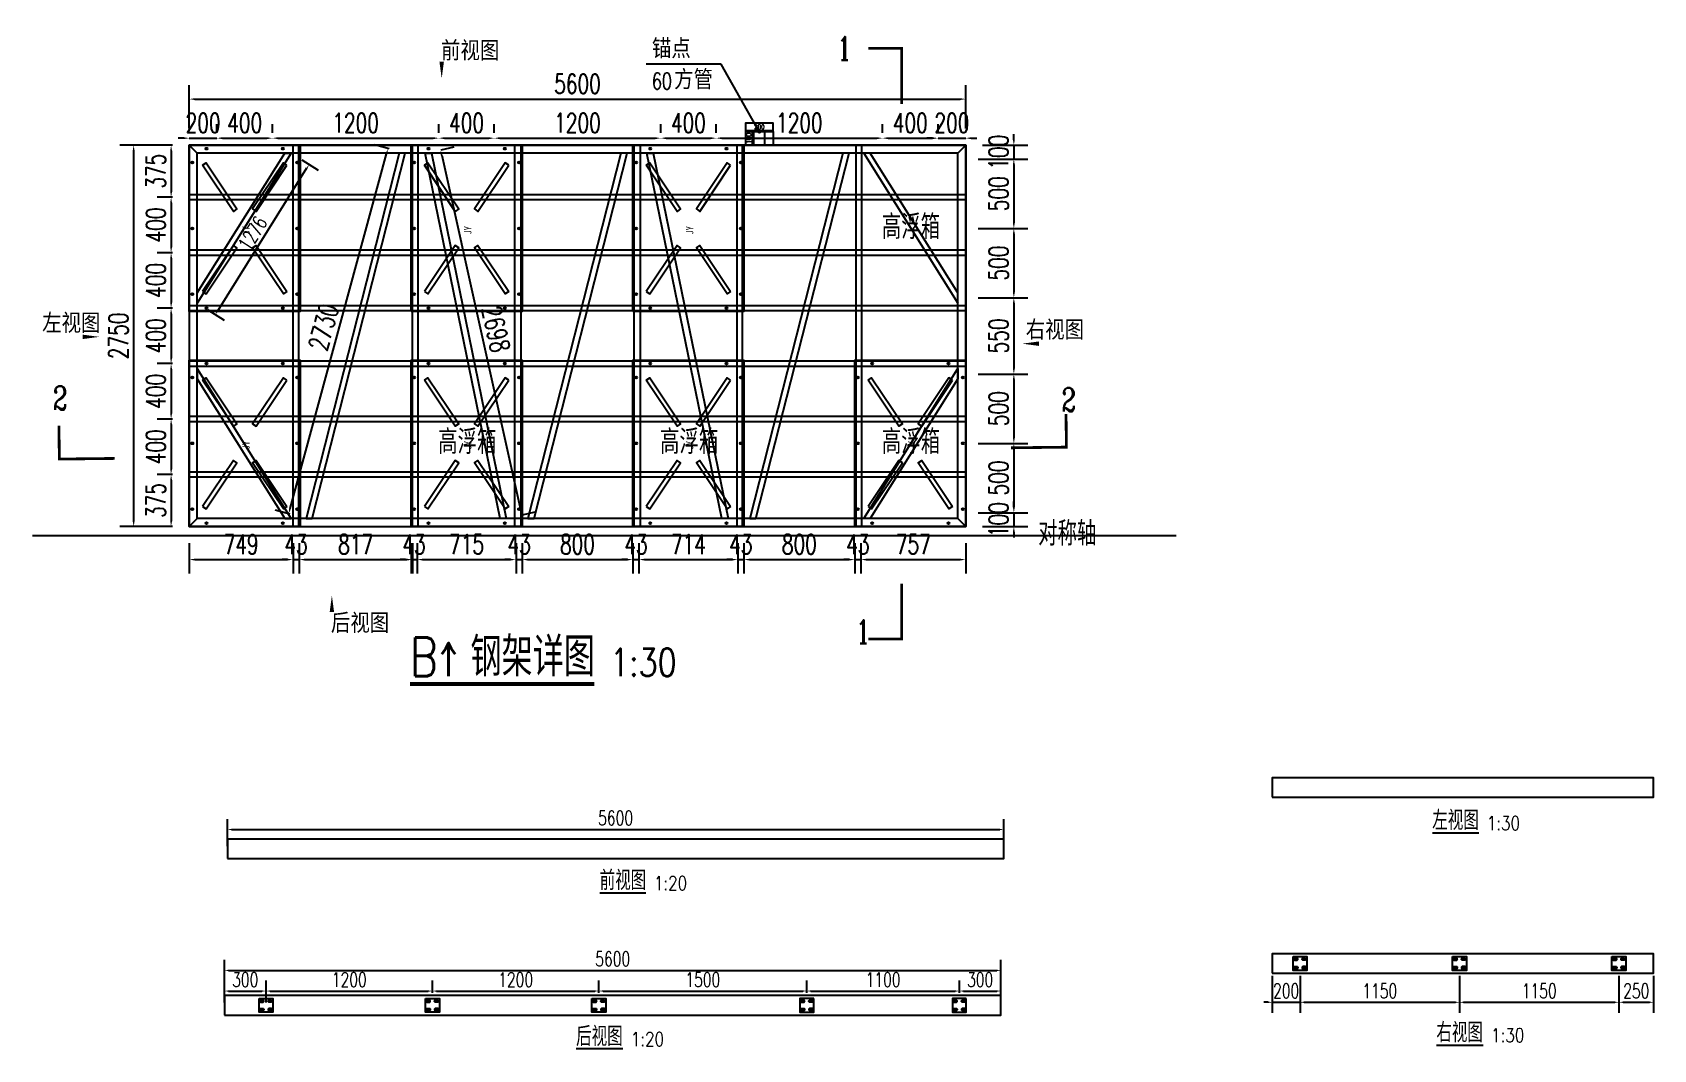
# Model space of a CAD drawing. Header units: millimetres. Extents: x -1471591 to 944464, y -468930 to 547002.
# Drawn here: x -951955 to -940263, y 16431 to 23767 of the extents above; entities that cross this region are included whole.
import ezdxf

# ---------------------------------------------------------------- set-up
doc = ezdxf.new("R2010")
doc.units = ezdxf.units.MM
doc.header["$LTSCALE"] = 10
doc.header["$PDMODE"] = 35
doc.linetypes.add('-6_350_HOLE$0$DASH', pattern=[0.35, 0.25, -0.1])
for name, color, linetype in [('DIM_LEAD', 3, 'Continuous'), ('DIM_SYMB', 3, 'Continuous'), ('PUB_TEXT', 7, 'Continuous'), ('W-FLOAT_BOWL浮筒', 253, 'Continuous'), ('W-STEEL_FRAME钢架', 3, 'Continuous'), ('W-STEEL_KEEL钢龙骨', 5, 'Continuous')]:
    doc.layers.add(name, color=color, linetype=linetype)
doc.styles.add('_TCH_DIM', font='SIMPLEX.shx', dxfattribs={"bigfont": 'hztxt.shx'})
doc.styles.add('_TCH_LABEL', font='COMPLEX', dxfattribs={"bigfont": 'GBCBIG'})
doc.styles.get("Standard").update_dxf_attribs({"font": 'simplex.shx', "width": 0.8, "bigfont": 'hztxt.shx'})
doc.styles.add('STANDARD_T3', font='simplex.shx', dxfattribs={"width": 0.7, "bigfont": 'hztxt.shx'})
doc.styles.add('黑体', font='simhei.ttf', dxfattribs={"width": 0.8})
doc.dimstyles.new('W&&10', dxfattribs={"dimtxt": 35, "dimasz": 10, "dimexe": 25, "dimexo": 30, "dimgap": 10, "dimtad": 1, "dimdec": 0, "dimzin": 0, "dimdsep": 46, "dimtxsty": 'STANDARD_T3', "dimcen": 0.09, "dimclrd": 1, "dimclre": 1, "dimclrt": 7, "dimazin": 2, "dimtfac": 1, "dimtdec": 0, "dimtix": 1, "dimtmove": 1, "dimatfit": 3, "dimfxl": 0, "dimtolj": 1, "dimtzin": 0, "dimarcsym": 0})
doc.dimstyles.new('W&&30', dxfattribs={"dimtxt": 105, "dimasz": 30, "dimexe": 75, "dimexo": 90, "dimgap": 30, "dimtad": 1, "dimdec": 0, "dimzin": 0, "dimdsep": 46, "dimtxsty": 'STANDARD_T3', "dimcen": 0.09, "dimclrd": 1, "dimclre": 1, "dimclrt": 7, "dimazin": 2, "dimtfac": 1, "dimtdec": 0, "dimtix": 1, "dimtmove": 2, "dimatfit": 3, "dimfxl": 0, "dimtolj": 1, "dimtzin": 0, "dimarcsym": 0})
doc.dimstyles.new('W&&40', dxfattribs={"dimtxt": 140, "dimasz": 40, "dimexe": 100, "dimexo": 120, "dimgap": 40, "dimtad": 1, "dimdec": 0, "dimzin": 0, "dimdsep": 46, "dimtxsty": 'STANDARD_T3', "dimcen": 0.09, "dimclrd": 1, "dimclre": 1, "dimclrt": 7, "dimazin": 2, "dimtfac": 1, "dimtdec": 0, "dimtix": 1, "dimtmove": 2, "dimatfit": 3, "dimfxl": 0, "dimtolj": 1, "dimtzin": 0, "dimarcsym": 0})

msp = doc.modelspace()

# ---------------------------------------------------------------- texts
at = {"layer": 'PUB_TEXT', "color": 7, "style": '_TCH_DIM'}
for s, p in [('锚点', (-947487, 23579.9)), ('前视图', (-949007.9, 23564.1)), ('方管', (-947327, 23355.9)), ('左视图', (-951884.7, 21599.5)), ('右视图', (-944791.1, 21550.3)), ('后视图', (-949801.9, 19436.3))]:
    msp.add_text(s, height=140, dxfattribs=at).set_placement(p)
at = {"layer": 'PUB_TEXT', "color": 7, "width": 0.705882}
for s, height, style, p in [('1', 170, '_TCH_LABEL', (-946151.1, 23566.6)), ('60', 119, '_TCH_DIM', (-947487, 23355.9)), ('2', 170, '_TCH_LABEL', (-951806, 21044.5)), ('2', 170, '_TCH_LABEL', (-944532.7, 21032.8)), ('1', 170, '_TCH_LABEL', (-946016.1, 19359.5))]:
    msp.add_text(s, height=height, dxfattribs=dict(at, style=style)).set_placement(p)
at = {"layer": 'PUB_TEXT', "width": 0.8}
msp.add_text('对称轴', height=175, dxfattribs=at).set_placement((-944701.4, 20065.3))
at = {"layer": 'PUB_TEXT', "color": 7, "width": 0.8}
for s, height, p in [('钢架详图', 280, (-948795.3, 19123.1)), ('B^ ', 280, (-949232.6, 19123.1)), ('1:30', 200, (-947789.5, 19123.1)), ('左视图', 140, (-941859.7, 18014.4)), ('1:30', 100, (-941466.2, 18014.4)), ('前视图', 140, (-947864, 17581.3)), ('1:20', 100, (-947473.1, 17581.3)), ('后视图', 140, (-948034, 16455.8)), ('右视图', 140, (-941830, 16484.1)), ('1:20', 100, (-947639.5, 16455.8)), ('1:30', 100, (-941435.6, 16484.1))]:
    msp.add_text(s, height=height, dxfattribs=at).set_placement(p)

# ---------------------------------------------------------------- blocks, each defined once
blk = doc.blocks.new('*D854')
at = {"color": 1, "lineweight": -2, "transparency": 16777216}
for p, q in [((-950549, 17898), (-950549, 18093)), ((-950519, 18018), (-944979, 18018)), ((-944949, 17898), (-944949, 18093))]:
    blk.add_line(p, q, dxfattribs=at)
at = {"color": 1, "transparency": 16777216}
for points in [[(-950519, 18023), (-950519, 18013), (-950549, 18018)], [(-944979, 18023), (-944979, 18013), (-944949, 18018)]]:
    blk.add_solid(points, dxfattribs=at)
at = {"layer": 'Defpoints', "color": 0, "transparency": 16777216}
for p in [(-944949, 18018), (-950549, 17808), (-944949, 17808)]:
    blk.add_point(p, dxfattribs=at)
at = {"color": 7, "transparency": 16777216, "insert": (-947749, 18101), "char_height": 105, "attachment_point": 5, "style": 'STANDARD_T3'}
blk.add_mtext('\\A1;5600', dxfattribs=at)
blk = doc.blocks.new('$matou$00000140')
blk.add_lwpolyline([(-50, 50), (50, 50), (50, -50), (-50, -50)], close=True)
for points in [[(-22.5, 37.5), (-37.5, 37.5, 0.4142136), (-45, 30), (-45, 30, 0.4142136), (-37.5, 22.5), (-22.5, 22.5, 0.4142136), (-15, 30), (-15, 30, 0.4142136)], [(22.5, 37.5), (37.5, 37.5, -0.4142136), (45, 30), (45, 30, -0.4142136), (37.5, 22.5), (22.5, 22.5, -0.4142136), (15, 30), (15, 30, -0.4142136)], [(-22.5, -37.5), (-37.5, -37.5, -0.4142136), (-45, -30), (-45, -30, -0.4142136), (-37.5, -22.5), (-22.5, -22.5, -0.4142136), (-15, -30), (-15, -30, -0.4142136)], [(22.5, -37.5), (37.5, -37.5, 0.4142136), (45, -30), (45, -30, 0.4142136), (37.5, -22.5), (22.5, -22.5, 0.4142136), (15, -30), (15, -30, 0.4142136)]]:
    blk.add_lwpolyline(points, format="xyb", close=True)
blk = doc.blocks.new('*U318')
at = {"layer": 'W-STEEL_FRAME钢架', "color": 2}
for centre in [(-25, 33), (25, 33), (-25, -33), (25, -33)]:
    blk.add_circle(centre, 7, dxfattribs=at)
blk.add_blockref('$matou$00000140', (0, 0))
blk = doc.blocks.new('*U319')
at = {"color": 0, "linetype": 'ByBlock', "lineweight": -2}
for p in [(-2300, 0), (-1150, 0), (0, 0)]:
    blk.add_blockref('*U318', p, dxfattribs=at)
blk = doc.blocks.new('*D324')
at = {"color": 1, "lineweight": -2, "transparency": 16777216}
for p, q in [((-943013, 16962), (-943013, 16697)), ((-942813, 16962), (-942813, 16697)), ((-943043, 16772), (-943073, 16772)), ((-943013, 16772), (-942813, 16772)), ((-942783, 16772), (-942753, 16772))]:
    blk.add_line(p, q, dxfattribs=at)
at = {"color": 1, "transparency": 16777216}
for points in [[(-943043, 16777), (-943043, 16767), (-943013, 16772)], [(-942783, 16777), (-942783, 16767), (-942813, 16772)]]:
    blk.add_solid(points, dxfattribs=at)
at = {"layer": 'Defpoints', "color": 0, "transparency": 16777216}
for p in [(-943013, 17052), (-942813, 17052), (-942813, 16772)]:
    blk.add_point(p, dxfattribs=at)
at = {"color": 7, "transparency": 16777216, "insert": (-942913, 16854), "char_height": 105, "attachment_point": 5, "style": 'STANDARD_T3'}
blk.add_mtext('\\A1;200', dxfattribs=at)
blk = doc.blocks.new('*D325')
at = {"color": 1, "lineweight": -2, "transparency": 16777216}
for p, q in [((-942813, 16962), (-942813, 16697)), ((-941663, 16962), (-941663, 16697)), ((-942783, 16772), (-941693, 16772))]:
    blk.add_line(p, q, dxfattribs=at)
at = {"color": 1, "transparency": 16777216}
for points in [[(-942783, 16777), (-942783, 16767), (-942813, 16772)], [(-941693, 16777), (-941693, 16767), (-941663, 16772)]]:
    blk.add_solid(points, dxfattribs=at)
at = {"layer": 'Defpoints', "color": 0, "transparency": 16777216}
for p in [(-942813, 17052), (-941663, 17052), (-941663, 16772)]:
    blk.add_point(p, dxfattribs=at)
at = {"color": 7, "transparency": 16777216, "insert": (-942238, 16854), "char_height": 105, "attachment_point": 5, "style": 'STANDARD_T3'}
blk.add_mtext('\\A1;1150', dxfattribs=at)
blk = doc.blocks.new('*D326')
at = {"color": 1, "lineweight": -2, "transparency": 16777216}
for p, q in [((-941663, 16962), (-941663, 16697)), ((-940513, 16962), (-940513, 16697)), ((-941633, 16772), (-940543, 16772))]:
    blk.add_line(p, q, dxfattribs=at)
at = {"color": 1, "transparency": 16777216}
for points in [[(-941633, 16777), (-941633, 16767), (-941663, 16772)], [(-940543, 16777), (-940543, 16767), (-940513, 16772)]]:
    blk.add_solid(points, dxfattribs=at)
at = {"layer": 'Defpoints', "color": 0, "transparency": 16777216}
for p in [(-941663, 17052), (-940513, 17052), (-940513, 16772)]:
    blk.add_point(p, dxfattribs=at)
at = {"color": 7, "transparency": 16777216, "insert": (-941088, 16854), "char_height": 105, "attachment_point": 5, "style": 'STANDARD_T3'}
blk.add_mtext('\\A1;1150', dxfattribs=at)
blk = doc.blocks.new('*D327')
at = {"color": 1, "lineweight": -2, "transparency": 16777216}
for p, q in [((-940513, 16962), (-940513, 16697)), ((-940263, 16962), (-940263, 16697)), ((-940483, 16772), (-940293, 16772))]:
    blk.add_line(p, q, dxfattribs=at)
at = {"color": 1, "transparency": 16777216}
for points in [[(-940483, 16777), (-940483, 16767), (-940513, 16772)], [(-940293, 16777), (-940293, 16767), (-940263, 16772)]]:
    blk.add_solid(points, dxfattribs=at)
at = {"layer": 'Defpoints', "color": 0, "transparency": 16777216}
for p in [(-940513, 17052), (-940263, 17052), (-940263, 16772)]:
    blk.add_point(p, dxfattribs=at)
at = {"color": 7, "transparency": 16777216, "insert": (-940388, 16854), "char_height": 105, "attachment_point": 5, "style": 'STANDARD_T3'}
blk.add_mtext('\\A1;250', dxfattribs=at)
blk = doc.blocks.new('*D855')
at = {"color": 1, "lineweight": -2, "transparency": 16777216}
for p, q in [((-950570, 16770), (-950570, 17077)), ((-944970, 16770), (-944970, 17077)), ((-950540, 17002), (-945000, 17002))]:
    blk.add_line(p, q, dxfattribs=at)
at = {"color": 1, "transparency": 16777216}
for points in [[(-950540, 17007), (-950540, 16997), (-950570, 17002)], [(-945000, 17007), (-945000, 16997), (-944970, 17002)]]:
    blk.add_solid(points, dxfattribs=at)
at = {"layer": 'Defpoints', "color": 0, "transparency": 16777216}
for p in [(-944970, 17002), (-950570, 16680), (-944970, 16680)]:
    blk.add_point(p, dxfattribs=at)
at = {"color": 7, "transparency": 16777216, "insert": (-947770, 17085), "char_height": 105, "attachment_point": 5, "style": 'STANDARD_T3'}
blk.add_mtext('\\A1;5600', dxfattribs=at)
blk = doc.blocks.new('*U320')
at = {"layer": 'W-STEEL_FRAME钢架', "color": 2}
for centre in [(-25, 33), (25, 33), (-25, -33), (25, -33)]:
    blk.add_circle(centre, 7, dxfattribs=at)
blk.add_blockref('$matou$00000140', (0, 0))
blk = doc.blocks.new('*U321')
at = {"color": 0, "linetype": 'ByBlock', "lineweight": -2}
for p in [(0, 0), (1200, 0), (2400, 0)]:
    blk.add_blockref('*U320', p, dxfattribs=at)
blk = doc.blocks.new('*U322')
at = {"layer": 'W-STEEL_FRAME钢架', "color": 2}
for centre in [(-25, 33), (25, 33), (-25, -33), (25, -33)]:
    blk.add_circle(centre, 7, dxfattribs=at)
blk.add_blockref('$matou$00000140', (0, 0))
blk = doc.blocks.new('*U323')
at = {"color": 0, "linetype": 'ByBlock', "lineweight": -2}
for p in [(0, 0), (1100, 0)]:
    blk.add_blockref('*U322', p, dxfattribs=at)
blk = doc.blocks.new('*D861')
at = {"color": 1, "lineweight": -2, "transparency": 16777216}
for p, q in [((-950570, 16840), (-950570, 16928)), ((-950540, 16853), (-950300, 16853)), ((-950270, 16770), (-950270, 16928))]:
    blk.add_line(p, q, dxfattribs=at)
at = {"color": 1, "transparency": 16777216}
for points in [[(-950540, 16858), (-950540, 16848), (-950570, 16853)], [(-950300, 16858), (-950300, 16848), (-950270, 16853)]]:
    blk.add_solid(points, dxfattribs=at)
at = {"layer": 'Defpoints', "color": 0, "transparency": 16777216}
for p in [(-950270, 16853), (-950570, 16750), (-950270, 16680)]:
    blk.add_point(p, dxfattribs=at)
at = {"color": 7, "transparency": 16777216, "insert": (-950420, 16935), "char_height": 105, "attachment_point": 5, "style": 'STANDARD_T3'}
blk.add_mtext('\\A1;300', dxfattribs=at)
blk = doc.blocks.new('*D856')
at = {"color": 1, "lineweight": -2, "transparency": 16777216}
for p, q in [((-950270, 16840), (-950270, 16928)), ((-950240, 16853), (-949100, 16853)), ((-949070, 16840), (-949070, 16928))]:
    blk.add_line(p, q, dxfattribs=at)
at = {"color": 1, "transparency": 16777216}
for points in [[(-950240, 16858), (-950240, 16848), (-950270, 16853)], [(-949100, 16858), (-949100, 16848), (-949070, 16853)]]:
    blk.add_solid(points, dxfattribs=at)
at = {"layer": 'Defpoints', "color": 0, "transparency": 16777216}
for p in [(-949070, 16853), (-950270, 16750), (-949070, 16750)]:
    blk.add_point(p, dxfattribs=at)
at = {"color": 7, "transparency": 16777216, "insert": (-949670, 16935), "char_height": 105, "attachment_point": 5, "style": 'STANDARD_T3'}
blk.add_mtext('\\A1;1200', dxfattribs=at)
blk = doc.blocks.new('*D857')
at = {"color": 1, "lineweight": -2, "transparency": 16777216}
for p, q in [((-949070, 16840), (-949070, 16928)), ((-949040, 16853), (-947900, 16853)), ((-947870, 16840), (-947870, 16928))]:
    blk.add_line(p, q, dxfattribs=at)
at = {"color": 1, "transparency": 16777216}
for points in [[(-949040, 16858), (-949040, 16848), (-949070, 16853)], [(-947900, 16858), (-947900, 16848), (-947870, 16853)]]:
    blk.add_solid(points, dxfattribs=at)
at = {"layer": 'Defpoints', "color": 0, "transparency": 16777216}
for p in [(-947870, 16853), (-949070, 16750), (-947870, 16750)]:
    blk.add_point(p, dxfattribs=at)
at = {"color": 7, "transparency": 16777216, "insert": (-948470, 16935), "char_height": 105, "attachment_point": 5, "style": 'STANDARD_T3'}
blk.add_mtext('\\A1;1200', dxfattribs=at)
blk = doc.blocks.new('*D858')
at = {"color": 1, "lineweight": -2, "transparency": 16777216}
for p, q in [((-947870, 16840), (-947870, 16928)), ((-947840, 16853), (-946400, 16853)), ((-946370, 16840), (-946370, 16928))]:
    blk.add_line(p, q, dxfattribs=at)
at = {"color": 1, "transparency": 16777216}
for points in [[(-947840, 16858), (-947840, 16848), (-947870, 16853)], [(-946400, 16858), (-946400, 16848), (-946370, 16853)]]:
    blk.add_solid(points, dxfattribs=at)
at = {"layer": 'Defpoints', "color": 0, "transparency": 16777216}
for p in [(-946370, 16853), (-947870, 16750), (-946370, 16750)]:
    blk.add_point(p, dxfattribs=at)
at = {"color": 7, "transparency": 16777216, "insert": (-947120, 16935), "char_height": 105, "attachment_point": 5, "style": 'STANDARD_T3'}
blk.add_mtext('\\A1;1500', dxfattribs=at)
blk = doc.blocks.new('*D859')
at = {"color": 1, "lineweight": -2, "transparency": 16777216}
for p, q in [((-946370, 16840), (-946370, 16928)), ((-946340, 16853), (-945300, 16853)), ((-945270, 16840), (-945270, 16928))]:
    blk.add_line(p, q, dxfattribs=at)
at = {"color": 1, "transparency": 16777216}
for points in [[(-946340, 16858), (-946340, 16848), (-946370, 16853)], [(-945300, 16858), (-945300, 16848), (-945270, 16853)]]:
    blk.add_solid(points, dxfattribs=at)
at = {"layer": 'Defpoints', "color": 0, "transparency": 16777216}
for p in [(-945270, 16853), (-946370, 16750), (-945270, 16750)]:
    blk.add_point(p, dxfattribs=at)
at = {"color": 7, "transparency": 16777216, "insert": (-945820, 16935), "char_height": 105, "attachment_point": 5, "style": 'STANDARD_T3'}
blk.add_mtext('\\A1;1100', dxfattribs=at)
blk = doc.blocks.new('*D860')
at = {"color": 1, "lineweight": -2, "transparency": 16777216}
for p, q in [((-945270, 16840), (-945270, 16928)), ((-945240, 16853), (-945000, 16853)), ((-944970, 16840), (-944970, 16928))]:
    blk.add_line(p, q, dxfattribs=at)
at = {"color": 1, "transparency": 16777216}
for points in [[(-945240, 16858), (-945240, 16848), (-945270, 16853)], [(-945000, 16858), (-945000, 16848), (-944970, 16853)]]:
    blk.add_solid(points, dxfattribs=at)
at = {"layer": 'Defpoints', "color": 0, "transparency": 16777216}
for p in [(-944970, 16853), (-945270, 16750), (-944970, 16750)]:
    blk.add_point(p, dxfattribs=at)
at = {"color": 7, "transparency": 16777216, "insert": (-945120, 16935), "char_height": 105, "attachment_point": 5, "style": 'STANDARD_T3'}
blk.add_mtext('\\A1;300', dxfattribs=at)
blk = doc.blocks.new('*D946')
at = {"color": 1, "lineweight": -2, "transparency": 16777216}
for p, q in [((-950824, 20083), (-950824, 19865)), ((-950075, 20083), (-950075, 19865)), ((-950784, 19965), (-950115, 19965))]:
    blk.add_line(p, q, dxfattribs=at)
at = {"color": 1, "transparency": 16777216}
for points in [[(-950784, 19971), (-950784, 19958), (-950824, 19965)], [(-950115, 19971), (-950115, 19958), (-950075, 19965)]]:
    blk.add_solid(points, dxfattribs=at)
at = {"layer": 'Defpoints', "color": 0, "transparency": 16777216}
for p in [(-950824, 20203), (-950075, 20203), (-950075, 19965)]:
    blk.add_point(p, dxfattribs=at)
at = {"color": 7, "transparency": 16777216, "insert": (-950450, 20075), "char_height": 140, "attachment_point": 5, "style": 'STANDARD_T3'}
blk.add_mtext('\\A1;749', dxfattribs=at)
blk = doc.blocks.new('*D947')
at = {"color": 1, "lineweight": -2, "transparency": 16777216}
for p, q in [((-950075, 20083), (-950075, 19865)), ((-950032, 20083), (-950032, 19865)), ((-950115, 19965), (-950155, 19965)), ((-950075, 19965), (-950032, 19965)), ((-949992, 19965), (-949952, 19965))]:
    blk.add_line(p, q, dxfattribs=at)
at = {"color": 1, "transparency": 16777216}
for points in [[(-950115, 19971), (-950115, 19958), (-950075, 19965)], [(-949992, 19971), (-949992, 19958), (-950032, 19965)]]:
    blk.add_solid(points, dxfattribs=at)
at = {"layer": 'Defpoints', "color": 0, "transparency": 16777216}
for p in [(-950075, 20203), (-950032, 20203), (-950032, 19965)]:
    blk.add_point(p, dxfattribs=at)
at = {"color": 7, "transparency": 16777216, "insert": (-950054, 20075), "char_height": 140, "attachment_point": 5, "style": 'STANDARD_T3'}
blk.add_mtext('\\A1;43', dxfattribs=at)
blk = doc.blocks.new('*D948')
at = {"color": 1, "lineweight": -2, "transparency": 16777216}
for p, q in [((-950032, 20083), (-950032, 19865)), ((-949215, 20083), (-949215, 19865)), ((-949992, 19965), (-949255, 19965))]:
    blk.add_line(p, q, dxfattribs=at)
at = {"color": 1, "transparency": 16777216}
for points in [[(-949992, 19971), (-949992, 19958), (-950032, 19965)], [(-949255, 19971), (-949255, 19958), (-949215, 19965)]]:
    blk.add_solid(points, dxfattribs=at)
at = {"layer": 'Defpoints', "color": 0, "transparency": 16777216}
for p in [(-950032, 20203), (-949215, 20203), (-949215, 19965)]:
    blk.add_point(p, dxfattribs=at)
at = {"color": 7, "transparency": 16777216, "insert": (-949624, 20075), "char_height": 140, "attachment_point": 5, "style": 'STANDARD_T3'}
blk.add_mtext('\\A1;817', dxfattribs=at)
blk = doc.blocks.new('*D335')
at = {"color": 1, "lineweight": -2, "transparency": 16777216}
for p, q in [((-949224, 20083), (-949224, 19865)), ((-949181, 20083), (-949181, 19865)), ((-949264, 19965), (-949304, 19965)), ((-949224, 19965), (-949181, 19965)), ((-949141, 19965), (-949101, 19965))]:
    blk.add_line(p, q, dxfattribs=at)
at = {"color": 1, "transparency": 16777216}
for points in [[(-949264, 19971), (-949264, 19958), (-949224, 19965)], [(-949141, 19971), (-949141, 19958), (-949181, 19965)]]:
    blk.add_solid(points, dxfattribs=at)
at = {"layer": 'Defpoints', "color": 0, "transparency": 16777216}
for p in [(-949224, 20203), (-949181, 20203), (-949181, 19965)]:
    blk.add_point(p, dxfattribs=at)
at = {"color": 7, "transparency": 16777216, "insert": (-949203, 20075), "char_height": 140, "attachment_point": 5, "style": 'STANDARD_T3'}
blk.add_mtext('\\A1;43', dxfattribs=at)
blk = doc.blocks.new('*D336')
at = {"color": 1, "lineweight": -2, "transparency": 16777216}
for p, q in [((-949181, 20083), (-949181, 19865)), ((-948467, 20083), (-948467, 19865)), ((-949141, 19965), (-948507, 19965))]:
    blk.add_line(p, q, dxfattribs=at)
at = {"color": 1, "transparency": 16777216}
for points in [[(-949141, 19971), (-949141, 19958), (-949181, 19965)], [(-948507, 19971), (-948507, 19958), (-948467, 19965)]]:
    blk.add_solid(points, dxfattribs=at)
at = {"layer": 'Defpoints', "color": 0, "transparency": 16777216}
for p in [(-949181, 20203), (-948467, 20203), (-948467, 19965)]:
    blk.add_point(p, dxfattribs=at)
at = {"color": 7, "transparency": 16777216, "insert": (-948824, 20075), "char_height": 140, "attachment_point": 5, "style": 'STANDARD_T3'}
blk.add_mtext('\\A1;715', dxfattribs=at)
blk = doc.blocks.new('*D337')
at = {"color": 1, "lineweight": -2, "transparency": 16777216}
for p, q in [((-948467, 20083), (-948467, 19865)), ((-948424, 20083), (-948424, 19865)), ((-948507, 19965), (-948547, 19965)), ((-948467, 19965), (-948424, 19965)), ((-948384, 19965), (-948344, 19965))]:
    blk.add_line(p, q, dxfattribs=at)
at = {"color": 1, "transparency": 16777216}
for points in [[(-948507, 19971), (-948507, 19958), (-948467, 19965)], [(-948384, 19971), (-948384, 19958), (-948424, 19965)]]:
    blk.add_solid(points, dxfattribs=at)
at = {"layer": 'Defpoints', "color": 0, "transparency": 16777216}
for p in [(-948467, 20203), (-948424, 20203), (-948424, 19965)]:
    blk.add_point(p, dxfattribs=at)
at = {"color": 7, "transparency": 16777216, "insert": (-948445, 20075), "char_height": 140, "attachment_point": 5, "style": 'STANDARD_T3'}
blk.add_mtext('\\A1;43', dxfattribs=at)
blk = doc.blocks.new('*D338')
at = {"color": 1, "lineweight": -2, "transparency": 16777216}
for p, q in [((-948424, 20083), (-948424, 19865)), ((-947624, 20083), (-947624, 19865)), ((-948384, 19965), (-947664, 19965))]:
    blk.add_line(p, q, dxfattribs=at)
at = {"color": 1, "transparency": 16777216}
for points in [[(-948384, 19971), (-948384, 19958), (-948424, 19965)], [(-947664, 19971), (-947664, 19958), (-947624, 19965)]]:
    blk.add_solid(points, dxfattribs=at)
at = {"layer": 'Defpoints', "color": 0, "transparency": 16777216}
for p in [(-948424, 20203), (-947624, 20203), (-947624, 19965)]:
    blk.add_point(p, dxfattribs=at)
at = {"color": 7, "transparency": 16777216, "insert": (-948024, 20075), "char_height": 140, "attachment_point": 5, "style": 'STANDARD_T3'}
blk.add_mtext('\\A1;800', dxfattribs=at)
blk = doc.blocks.new('*D339')
at = {"color": 1, "lineweight": -2, "transparency": 16777216}
for p, q in [((-947624, 20083), (-947624, 19865)), ((-947581, 20083), (-947581, 19865)), ((-947664, 19965), (-947704, 19965)), ((-947624, 19965), (-947581, 19965)), ((-947541, 19965), (-947501, 19965))]:
    blk.add_line(p, q, dxfattribs=at)
at = {"color": 1, "transparency": 16777216}
for points in [[(-947664, 19971), (-947664, 19958), (-947624, 19965)], [(-947541, 19971), (-947541, 19958), (-947581, 19965)]]:
    blk.add_solid(points, dxfattribs=at)
at = {"layer": 'Defpoints', "color": 0, "transparency": 16777216}
for p in [(-947624, 20203), (-947581, 20203), (-947581, 19965)]:
    blk.add_point(p, dxfattribs=at)
at = {"color": 7, "transparency": 16777216, "insert": (-947602, 20075), "char_height": 140, "attachment_point": 5, "style": 'STANDARD_T3'}
blk.add_mtext('\\A1;43', dxfattribs=at)
blk = doc.blocks.new('*D340')
at = {"color": 1, "lineweight": -2, "transparency": 16777216}
for p, q in [((-947581, 20083), (-947581, 19865)), ((-946867, 20083), (-946867, 19865)), ((-947541, 19965), (-946907, 19965))]:
    blk.add_line(p, q, dxfattribs=at)
at = {"color": 1, "transparency": 16777216}
for points in [[(-947541, 19971), (-947541, 19958), (-947581, 19965)], [(-946907, 19971), (-946907, 19958), (-946867, 19965)]]:
    blk.add_solid(points, dxfattribs=at)
at = {"layer": 'Defpoints', "color": 0, "transparency": 16777216}
for p in [(-947581, 20203), (-946867, 20203), (-946867, 19965)]:
    blk.add_point(p, dxfattribs=at)
at = {"color": 7, "transparency": 16777216, "insert": (-947224, 20075), "char_height": 140, "attachment_point": 5, "style": 'STANDARD_T3'}
blk.add_mtext('\\A1;714', dxfattribs=at)
blk = doc.blocks.new('*D333')
at = {"color": 1, "lineweight": -2, "transparency": 16777216}
for p, q in [((-946867, 20083), (-946867, 19865)), ((-946824, 20083), (-946824, 19865)), ((-946907, 19965), (-946947, 19965)), ((-946867, 19965), (-946824, 19965)), ((-946784, 19965), (-946744, 19965))]:
    blk.add_line(p, q, dxfattribs=at)
at = {"color": 1, "transparency": 16777216}
for points in [[(-946907, 19971), (-946907, 19958), (-946867, 19965)], [(-946784, 19971), (-946784, 19958), (-946824, 19965)]]:
    blk.add_solid(points, dxfattribs=at)
at = {"layer": 'Defpoints', "color": 0, "transparency": 16777216}
for p in [(-946867, 20203), (-946824, 20203), (-946824, 19965)]:
    blk.add_point(p, dxfattribs=at)
at = {"color": 7, "transparency": 16777216, "insert": (-946846, 20075), "char_height": 140, "attachment_point": 5, "style": 'STANDARD_T3'}
blk.add_mtext('\\A1;43', dxfattribs=at)
blk = doc.blocks.new('*D334')
at = {"color": 1, "lineweight": -2, "transparency": 16777216}
for p, q in [((-946824, 20083), (-946824, 19865)), ((-946024, 20083), (-946024, 19865)), ((-946784, 19965), (-946064, 19965))]:
    blk.add_line(p, q, dxfattribs=at)
at = {"color": 1, "transparency": 16777216}
for points in [[(-946784, 19971), (-946784, 19958), (-946824, 19965)], [(-946064, 19971), (-946064, 19958), (-946024, 19965)]]:
    blk.add_solid(points, dxfattribs=at)
at = {"layer": 'Defpoints', "color": 0, "transparency": 16777216}
for p in [(-946824, 20203), (-946024, 20203), (-946024, 19965)]:
    blk.add_point(p, dxfattribs=at)
at = {"color": 7, "transparency": 16777216, "insert": (-946424, 20075), "char_height": 140, "attachment_point": 5, "style": 'STANDARD_T3'}
blk.add_mtext('\\A1;800', dxfattribs=at)
blk = doc.blocks.new('*D328')
at = {"color": 1, "lineweight": -2, "transparency": 16777216}
for p, q in [((-949381, 22927), (-949487, 22956)), ((-950097, 20334), (-949401, 22891)), ((-950098, 20293), (-950204, 20322))]:
    blk.add_line(p, q, dxfattribs=at)
at = {"color": 1, "transparency": 16777216}
for points in [[(-949407, 22893), (-949395, 22889), (-949391, 22929)], [(-950103, 20336), (-950090, 20332), (-950107, 20295)]]:
    blk.add_solid(points, dxfattribs=at)
at = {"layer": 'Defpoints', "color": 0, "transparency": 16777216}
for p in [(-949391, 22929), (-949265, 22895), (-949982, 20261)]:
    blk.add_point(p, dxfattribs=at)
at = {"color": 7, "transparency": 16777216, "insert": (-949855, 21641), "char_height": 140, "attachment_point": 5, "rotation": 74.7768, "style": 'STANDARD_T3'}
blk.add_mtext('\\A1;2730', dxfattribs=at)
blk = doc.blocks.new('*D329')
at = {"color": 1, "lineweight": -2, "transparency": 16777216}
for p, q in [((-949006, 22921), (-948914, 22942)), ((-949003, 22881), (-948435, 20325)), ((-948421, 20287), (-948329, 20308))]:
    blk.add_line(p, q, dxfattribs=at)
at = {"color": 1, "transparency": 16777216}
for points in [[(-948997, 22882), (-949010, 22880), (-949012, 22920)], [(-948429, 20327), (-948442, 20324), (-948427, 20286)]]:
    blk.add_solid(points, dxfattribs=at)
at = {"layer": 'Defpoints', "color": 0, "transparency": 16777216}
for p in [(-949123, 22895), (-948538, 20261), (-948427, 20286)]:
    blk.add_point(p, dxfattribs=at)
at = {"color": 7, "transparency": 16777216, "insert": (-948612, 21627), "char_height": 140, "attachment_point": 5, "rotation": 282.5291, "style": 'STANDARD_T3'}
blk.add_mtext('\\A1;2698', dxfattribs=at)
blk = doc.blocks.new('*D330')
at = {"color": 1, "lineweight": -2, "transparency": 16777216}
for p, q in [((-946024, 20083), (-946024, 19865)), ((-945981, 20083), (-945981, 19865)), ((-946064, 19965), (-946104, 19965)), ((-946024, 19965), (-945981, 19965)), ((-945941, 19965), (-945901, 19965))]:
    blk.add_line(p, q, dxfattribs=at)
at = {"color": 1, "transparency": 16777216}
for points in [[(-946064, 19971), (-946064, 19958), (-946024, 19965)], [(-945941, 19971), (-945941, 19958), (-945981, 19965)]]:
    blk.add_solid(points, dxfattribs=at)
at = {"layer": 'Defpoints', "color": 0, "transparency": 16777216}
for p in [(-946024, 20203), (-945981, 20203), (-945981, 19965)]:
    blk.add_point(p, dxfattribs=at)
at = {"color": 7, "transparency": 16777216, "insert": (-946002, 20075), "char_height": 140, "attachment_point": 5, "style": 'STANDARD_T3'}
blk.add_mtext('\\A1;43', dxfattribs=at)
blk = doc.blocks.new('*D331')
at = {"color": 1, "lineweight": -2, "transparency": 16777216}
for p, q in [((-945981, 20083), (-945981, 19865)), ((-945224, 20083), (-945224, 19865)), ((-945941, 19965), (-945264, 19965))]:
    blk.add_line(p, q, dxfattribs=at)
at = {"color": 1, "transparency": 16777216}
for points in [[(-945941, 19971), (-945941, 19958), (-945981, 19965)], [(-945264, 19971), (-945264, 19958), (-945224, 19965)]]:
    blk.add_solid(points, dxfattribs=at)
at = {"layer": 'Defpoints', "color": 0, "transparency": 16777216}
for p in [(-945981, 20203), (-945224, 20203), (-945224, 19965)]:
    blk.add_point(p, dxfattribs=at)
at = {"color": 7, "transparency": 16777216, "insert": (-945602, 20075), "char_height": 140, "attachment_point": 5, "style": 'STANDARD_T3'}
blk.add_mtext('\\A1;757', dxfattribs=at)
blk = doc.blocks.new('*D332')
at = {"color": 1, "lineweight": -2, "transparency": 16777216}
for p, q in [((-950824, 23073), (-950824, 23386)), ((-945224, 23073), (-945224, 23386)), ((-950784, 23286), (-945264, 23286))]:
    blk.add_line(p, q, dxfattribs=at)
at = {"color": 1, "transparency": 16777216}
for points in [[(-950784, 23292), (-950784, 23279), (-950824, 23286)], [(-945264, 23292), (-945264, 23279), (-945224, 23286)]]:
    blk.add_solid(points, dxfattribs=at)
at = {"layer": 'Defpoints', "color": 0, "transparency": 16777216}
for p in [(-945224, 23286), (-950824, 22953), (-945224, 22953)]:
    blk.add_point(p, dxfattribs=at)
at = {"color": 7, "transparency": 16777216, "insert": (-948024, 23396), "char_height": 140, "attachment_point": 5, "style": 'STANDARD_T3'}
blk.add_mtext('\\A1;5600', dxfattribs=at)
blk = doc.blocks.new('*D341')
at = {"color": 1, "lineweight": -2, "transparency": 16777216}
for p, q in [((-950944, 22953), (-951055, 22953)), ((-950955, 22913), (-950955, 22618)), ((-950944, 22578), (-951055, 22578))]:
    blk.add_line(p, q, dxfattribs=at)
at = {"color": 1, "transparency": 16777216}
for points in [[(-950961, 22913), (-950948, 22913), (-950955, 22953)], [(-950961, 22618), (-950948, 22618), (-950955, 22578)]]:
    blk.add_solid(points, dxfattribs=at)
at = {"layer": 'Defpoints', "color": 0, "transparency": 16777216}
for p in [(-950824, 22953), (-950955, 22578), (-950824, 22578)]:
    blk.add_point(p, dxfattribs=at)
at = {"color": 7, "transparency": 16777216, "insert": (-951065, 22766), "char_height": 140, "attachment_point": 5, "rotation": 90, "style": 'STANDARD_T3'}
blk.add_mtext('\\A1;375', dxfattribs=at)
blk = doc.blocks.new('*D342')
at = {"color": 1, "lineweight": -2, "transparency": 16777216}
for p, q in [((-950944, 22578), (-951055, 22578)), ((-950955, 22538), (-950955, 22218)), ((-950944, 22178), (-951055, 22178))]:
    blk.add_line(p, q, dxfattribs=at)
at = {"color": 1, "transparency": 16777216}
for points in [[(-950961, 22538), (-950948, 22538), (-950955, 22578)], [(-950961, 22218), (-950948, 22218), (-950955, 22178)]]:
    blk.add_solid(points, dxfattribs=at)
at = {"layer": 'Defpoints', "color": 0, "transparency": 16777216}
for p in [(-950824, 22578), (-950955, 22178), (-950824, 22178)]:
    blk.add_point(p, dxfattribs=at)
at = {"color": 7, "transparency": 16777216, "insert": (-951065, 22378), "char_height": 140, "attachment_point": 5, "rotation": 90, "style": 'STANDARD_T3'}
blk.add_mtext('\\A1;400', dxfattribs=at)
blk = doc.blocks.new('*D343')
at = {"color": 1, "lineweight": -2, "transparency": 16777216}
for p, q in [((-950944, 22178), (-951055, 22178)), ((-950955, 22138), (-950955, 21818)), ((-950944, 21778), (-951055, 21778))]:
    blk.add_line(p, q, dxfattribs=at)
at = {"color": 1, "transparency": 16777216}
for points in [[(-950961, 22138), (-950948, 22138), (-950955, 22178)], [(-950961, 21818), (-950948, 21818), (-950955, 21778)]]:
    blk.add_solid(points, dxfattribs=at)
at = {"layer": 'Defpoints', "color": 0, "transparency": 16777216}
for p in [(-950824, 22178), (-950955, 21778), (-950824, 21778)]:
    blk.add_point(p, dxfattribs=at)
at = {"color": 7, "transparency": 16777216, "insert": (-951065, 21978), "char_height": 140, "attachment_point": 5, "rotation": 90, "style": 'STANDARD_T3'}
blk.add_mtext('\\A1;400', dxfattribs=at)
blk = doc.blocks.new('*D344')
at = {"color": 1, "lineweight": -2, "transparency": 16777216}
for p, q in [((-950944, 21778), (-951055, 21778)), ((-950955, 21738), (-950955, 21418)), ((-950944, 21378), (-951055, 21378))]:
    blk.add_line(p, q, dxfattribs=at)
at = {"color": 1, "transparency": 16777216}
for points in [[(-950961, 21738), (-950948, 21738), (-950955, 21778)], [(-950961, 21418), (-950948, 21418), (-950955, 21378)]]:
    blk.add_solid(points, dxfattribs=at)
at = {"layer": 'Defpoints', "color": 0, "transparency": 16777216}
for p in [(-950824, 21778), (-950955, 21378), (-950824, 21378)]:
    blk.add_point(p, dxfattribs=at)
at = {"color": 7, "transparency": 16777216, "insert": (-951065, 21578), "char_height": 140, "attachment_point": 5, "rotation": 90, "style": 'STANDARD_T3'}
blk.add_mtext('\\A1;400', dxfattribs=at)
blk = doc.blocks.new('*D345')
at = {"color": 1, "lineweight": -2, "transparency": 16777216}
for p, q in [((-950944, 21378), (-951055, 21378)), ((-950955, 21338), (-950955, 21018)), ((-950944, 20978), (-951055, 20978))]:
    blk.add_line(p, q, dxfattribs=at)
at = {"color": 1, "transparency": 16777216}
for points in [[(-950961, 21338), (-950948, 21338), (-950955, 21378)], [(-950961, 21018), (-950948, 21018), (-950955, 20978)]]:
    blk.add_solid(points, dxfattribs=at)
at = {"layer": 'Defpoints', "color": 0, "transparency": 16777216}
for p in [(-950824, 21378), (-950955, 20978), (-950824, 20978)]:
    blk.add_point(p, dxfattribs=at)
at = {"color": 7, "transparency": 16777216, "insert": (-951065, 21178), "char_height": 140, "attachment_point": 5, "rotation": 90, "style": 'STANDARD_T3'}
blk.add_mtext('\\A1;400', dxfattribs=at)
blk = doc.blocks.new('*D346')
at = {"color": 1, "lineweight": -2, "transparency": 16777216}
for p, q in [((-950944, 20978), (-951055, 20978)), ((-950955, 20938), (-950955, 20618)), ((-950944, 20578), (-951055, 20578))]:
    blk.add_line(p, q, dxfattribs=at)
at = {"color": 1, "transparency": 16777216}
for points in [[(-950961, 20938), (-950948, 20938), (-950955, 20978)], [(-950961, 20618), (-950948, 20618), (-950955, 20578)]]:
    blk.add_solid(points, dxfattribs=at)
at = {"layer": 'Defpoints', "color": 0, "transparency": 16777216}
for p in [(-950824, 20978), (-950955, 20578), (-950824, 20578)]:
    blk.add_point(p, dxfattribs=at)
at = {"color": 7, "transparency": 16777216, "insert": (-951065, 20778), "char_height": 140, "attachment_point": 5, "rotation": 90, "style": 'STANDARD_T3'}
blk.add_mtext('\\A1;400', dxfattribs=at)
blk = doc.blocks.new('*D354')
at = {"color": 1, "lineweight": -2, "transparency": 16777216}
for p, q in [((-950944, 20578), (-951055, 20578)), ((-950955, 20538), (-950955, 20243)), ((-950944, 20203), (-951055, 20203))]:
    blk.add_line(p, q, dxfattribs=at)
at = {"color": 1, "transparency": 16777216}
for points in [[(-950961, 20538), (-950948, 20538), (-950955, 20578)], [(-950961, 20243), (-950948, 20243), (-950955, 20203)]]:
    blk.add_solid(points, dxfattribs=at)
at = {"layer": 'Defpoints', "color": 0, "transparency": 16777216}
for p in [(-950824, 20578), (-950955, 20203), (-950824, 20203)]:
    blk.add_point(p, dxfattribs=at)
at = {"color": 7, "transparency": 16777216, "insert": (-951065, 20391), "char_height": 140, "attachment_point": 5, "rotation": 90, "style": 'STANDARD_T3'}
blk.add_mtext('\\A1;375', dxfattribs=at)
blk = doc.blocks.new('*D355')
at = {"color": 1, "lineweight": -2, "transparency": 16777216}
for p, q in [((-950944, 22953), (-951325, 22953)), ((-951225, 22913), (-951225, 20243)), ((-950944, 20203), (-951325, 20203))]:
    blk.add_line(p, q, dxfattribs=at)
at = {"color": 1, "transparency": 16777216}
for points in [[(-951232, 22913), (-951218, 22913), (-951225, 22953)], [(-951232, 20243), (-951218, 20243), (-951225, 20203)]]:
    blk.add_solid(points, dxfattribs=at)
at = {"layer": 'Defpoints', "color": 0, "transparency": 16777216}
for p in [(-950824, 22953), (-951225, 20203), (-950824, 20203)]:
    blk.add_point(p, dxfattribs=at)
at = {"color": 7, "transparency": 16777216, "insert": (-951335, 21578), "char_height": 140, "attachment_point": 5, "rotation": 90, "style": 'STANDARD_T3'}
blk.add_mtext('\\A1;2750', dxfattribs=at)
blk = doc.blocks.new('*D356')
at = {"color": 1, "lineweight": -2, "transparency": 16777216}
for p, q in [((-950824, 23073), (-950824, 23104)), ((-950624, 23043), (-950624, 23104)), ((-950864, 23004), (-950904, 23004)), ((-950824, 23004), (-950624, 23004)), ((-950584, 23004), (-950544, 23004))]:
    blk.add_line(p, q, dxfattribs=at)
at = {"color": 1, "transparency": 16777216}
for points in [[(-950864, 23011), (-950864, 22997), (-950824, 23004)], [(-950584, 23011), (-950584, 22997), (-950624, 23004)]]:
    blk.add_solid(points, dxfattribs=at)
at = {"layer": 'Defpoints', "color": 0, "transparency": 16777216}
for p in [(-950824, 22953), (-950624, 23004), (-950624, 22923)]:
    blk.add_point(p, dxfattribs=at)
at = {"color": 7, "transparency": 16777216, "insert": (-950724, 23114), "char_height": 140, "attachment_point": 5, "style": 'STANDARD_T3'}
blk.add_mtext('\\A1;200', dxfattribs=at)
blk = doc.blocks.new('*D357')
at = {"color": 1, "lineweight": -2, "transparency": 16777216}
for p, q in [((-950624, 23043), (-950624, 23104)), ((-950224, 23043), (-950224, 23104)), ((-950584, 23004), (-950264, 23004))]:
    blk.add_line(p, q, dxfattribs=at)
at = {"color": 1, "transparency": 16777216}
for points in [[(-950584, 23011), (-950584, 22997), (-950624, 23004)], [(-950264, 23011), (-950264, 22997), (-950224, 23004)]]:
    blk.add_solid(points, dxfattribs=at)
at = {"layer": 'Defpoints', "color": 0, "transparency": 16777216}
for p in [(-950624, 22923), (-950224, 23004), (-950224, 22923)]:
    blk.add_point(p, dxfattribs=at)
at = {"color": 7, "transparency": 16777216, "insert": (-950424, 23114), "char_height": 140, "attachment_point": 5, "style": 'STANDARD_T3'}
blk.add_mtext('\\A1;400', dxfattribs=at)
blk = doc.blocks.new('*D358')
at = {"color": 1, "lineweight": -2, "transparency": 16777216}
for p, q in [((-950224, 23043), (-950224, 23104)), ((-949024, 23043), (-949024, 23104)), ((-950184, 23004), (-949064, 23004))]:
    blk.add_line(p, q, dxfattribs=at)
at = {"color": 1, "transparency": 16777216}
for points in [[(-950184, 23011), (-950184, 22997), (-950224, 23004)], [(-949064, 23011), (-949064, 22997), (-949024, 23004)]]:
    blk.add_solid(points, dxfattribs=at)
at = {"layer": 'Defpoints', "color": 0, "transparency": 16777216}
for p in [(-950224, 22923), (-949024, 23004), (-949024, 22923)]:
    blk.add_point(p, dxfattribs=at)
at = {"color": 7, "transparency": 16777216, "insert": (-949624, 23114), "char_height": 140, "attachment_point": 5, "style": 'STANDARD_T3'}
blk.add_mtext('\\A1;1200', dxfattribs=at)
blk = doc.blocks.new('*D359')
at = {"color": 1, "lineweight": -2, "transparency": 16777216}
for p, q in [((-949024, 23043), (-949024, 23104)), ((-948624, 23043), (-948624, 23104)), ((-948984, 23004), (-948664, 23004))]:
    blk.add_line(p, q, dxfattribs=at)
at = {"color": 1, "transparency": 16777216}
for points in [[(-948984, 23011), (-948984, 22997), (-949024, 23004)], [(-948664, 23011), (-948664, 22997), (-948624, 23004)]]:
    blk.add_solid(points, dxfattribs=at)
at = {"layer": 'Defpoints', "color": 0, "transparency": 16777216}
for p in [(-949024, 22923), (-948624, 23004), (-948624, 22923)]:
    blk.add_point(p, dxfattribs=at)
at = {"color": 7, "transparency": 16777216, "insert": (-948824, 23114), "char_height": 140, "attachment_point": 5, "style": 'STANDARD_T3'}
blk.add_mtext('\\A1;400', dxfattribs=at)
blk = doc.blocks.new('*D360')
at = {"color": 1, "lineweight": -2, "transparency": 16777216}
for p, q in [((-948624, 23043), (-948624, 23104)), ((-947424, 23043), (-947424, 23104)), ((-948584, 23004), (-947464, 23004))]:
    blk.add_line(p, q, dxfattribs=at)
at = {"color": 1, "transparency": 16777216}
for points in [[(-948584, 23011), (-948584, 22997), (-948624, 23004)], [(-947464, 23011), (-947464, 22997), (-947424, 23004)]]:
    blk.add_solid(points, dxfattribs=at)
at = {"layer": 'Defpoints', "color": 0, "transparency": 16777216}
for p in [(-948624, 22923), (-947424, 23004), (-947424, 22923)]:
    blk.add_point(p, dxfattribs=at)
at = {"color": 7, "transparency": 16777216, "insert": (-948024, 23114), "char_height": 140, "attachment_point": 5, "style": 'STANDARD_T3'}
blk.add_mtext('\\A1;1200', dxfattribs=at)
blk = doc.blocks.new('*D361')
at = {"color": 1, "lineweight": -2, "transparency": 16777216}
for p, q in [((-947424, 23043), (-947424, 23104)), ((-947024, 23043), (-947024, 23104)), ((-947384, 23004), (-947064, 23004))]:
    blk.add_line(p, q, dxfattribs=at)
at = {"color": 1, "transparency": 16777216}
for points in [[(-947384, 23011), (-947384, 22997), (-947424, 23004)], [(-947064, 23011), (-947064, 22997), (-947024, 23004)]]:
    blk.add_solid(points, dxfattribs=at)
at = {"layer": 'Defpoints', "color": 0, "transparency": 16777216}
for p in [(-947424, 22923), (-947024, 23004), (-947024, 22923)]:
    blk.add_point(p, dxfattribs=at)
at = {"color": 7, "transparency": 16777216, "insert": (-947224, 23114), "char_height": 140, "attachment_point": 5, "style": 'STANDARD_T3'}
blk.add_mtext('\\A1;400', dxfattribs=at)
blk = doc.blocks.new('*D362')
at = {"color": 1, "lineweight": -2, "transparency": 16777216}
for p, q in [((-947024, 23043), (-947024, 23104)), ((-945824, 23043), (-945824, 23104)), ((-946984, 23004), (-945864, 23004))]:
    blk.add_line(p, q, dxfattribs=at)
at = {"color": 1, "transparency": 16777216}
for points in [[(-946984, 23011), (-946984, 22997), (-947024, 23004)], [(-945864, 23011), (-945864, 22997), (-945824, 23004)]]:
    blk.add_solid(points, dxfattribs=at)
at = {"layer": 'Defpoints', "color": 0, "transparency": 16777216}
for p in [(-947024, 22923), (-945824, 23004), (-945824, 22923)]:
    blk.add_point(p, dxfattribs=at)
at = {"color": 7, "transparency": 16777216, "insert": (-946424, 23114), "char_height": 140, "attachment_point": 5, "style": 'STANDARD_T3'}
blk.add_mtext('\\A1;1200', dxfattribs=at)
blk = doc.blocks.new('*D347')
at = {"color": 1, "lineweight": -2, "transparency": 16777216}
for p, q in [((-945824, 23043), (-945824, 23104)), ((-945424, 23043), (-945424, 23104)), ((-945784, 23004), (-945464, 23004))]:
    blk.add_line(p, q, dxfattribs=at)
at = {"color": 1, "transparency": 16777216}
for points in [[(-945784, 23011), (-945784, 22997), (-945824, 23004)], [(-945464, 23011), (-945464, 22997), (-945424, 23004)]]:
    blk.add_solid(points, dxfattribs=at)
at = {"layer": 'Defpoints', "color": 0, "transparency": 16777216}
for p in [(-945824, 22923), (-945424, 23004), (-945424, 22923)]:
    blk.add_point(p, dxfattribs=at)
at = {"color": 7, "transparency": 16777216, "insert": (-945624, 23114), "char_height": 140, "attachment_point": 5, "style": 'STANDARD_T3'}
blk.add_mtext('\\A1;400', dxfattribs=at)
blk = doc.blocks.new('*D348')
at = {"color": 1, "lineweight": -2, "transparency": 16777216}
for p, q in [((-945424, 23043), (-945424, 23104)), ((-945224, 23073), (-945224, 23104)), ((-945464, 23004), (-945504, 23004)), ((-945424, 23004), (-945224, 23004)), ((-945184, 23004), (-945144, 23004))]:
    blk.add_line(p, q, dxfattribs=at)
at = {"color": 1, "transparency": 16777216}
for points in [[(-945464, 23011), (-945464, 22997), (-945424, 23004)], [(-945184, 23011), (-945184, 22997), (-945224, 23004)]]:
    blk.add_solid(points, dxfattribs=at)
at = {"layer": 'Defpoints', "color": 0, "transparency": 16777216}
for p in [(-945424, 22923), (-945224, 23004), (-945224, 22953)]:
    blk.add_point(p, dxfattribs=at)
at = {"color": 7, "transparency": 16777216, "insert": (-945324, 23114), "char_height": 140, "attachment_point": 5, "style": 'STANDARD_T3'}
blk.add_mtext('\\A1;200', dxfattribs=at)
blk = doc.blocks.new('*D349')
at = {"color": 1, "lineweight": -2, "transparency": 16777216}
for p, q in [((-944877, 22993), (-944877, 23033)), ((-945104, 22953), (-944777, 22953)), ((-944877, 22953), (-944877, 22853)), ((-945134, 22853), (-944777, 22853)), ((-944877, 22813), (-944877, 22773))]:
    blk.add_line(p, q, dxfattribs=at)
at = {"color": 1, "transparency": 16777216}
for points in [[(-944884, 22993), (-944870, 22993), (-944877, 22953)], [(-944884, 22813), (-944870, 22813), (-944877, 22853)]]:
    blk.add_solid(points, dxfattribs=at)
at = {"layer": 'Defpoints', "color": 0, "transparency": 16777216}
for p in [(-945224, 22953), (-945254, 22853), (-944877, 22853)]:
    blk.add_point(p, dxfattribs=at)
at = {"color": 7, "transparency": 16777216, "insert": (-944987, 22903), "char_height": 140, "attachment_point": 5, "rotation": 90, "style": 'STANDARD_T3'}
blk.add_mtext('\\A1;100', dxfattribs=at)
blk = doc.blocks.new('*D350')
at = {"color": 1, "lineweight": -2, "transparency": 16777216}
for p, q in [((-945134, 22853), (-944777, 22853)), ((-944877, 22813), (-944877, 22393)), ((-945134, 22353), (-944777, 22353))]:
    blk.add_line(p, q, dxfattribs=at)
at = {"color": 1, "transparency": 16777216}
for points in [[(-944884, 22813), (-944870, 22813), (-944877, 22853)], [(-944884, 22393), (-944870, 22393), (-944877, 22353)]]:
    blk.add_solid(points, dxfattribs=at)
at = {"layer": 'Defpoints', "color": 0, "transparency": 16777216}
for p in [(-945254, 22853), (-945254, 22353), (-944877, 22353)]:
    blk.add_point(p, dxfattribs=at)
at = {"color": 7, "transparency": 16777216, "insert": (-944987, 22603), "char_height": 140, "attachment_point": 5, "rotation": 90, "style": 'STANDARD_T3'}
blk.add_mtext('\\A1;500', dxfattribs=at)
blk = doc.blocks.new('*D351')
at = {"color": 1, "lineweight": -2, "transparency": 16777216}
for p, q in [((-945134, 22353), (-944777, 22353)), ((-944877, 22313), (-944877, 21893)), ((-945134, 21853), (-944777, 21853))]:
    blk.add_line(p, q, dxfattribs=at)
at = {"color": 1, "transparency": 16777216}
for points in [[(-944884, 22313), (-944870, 22313), (-944877, 22353)], [(-944884, 21893), (-944870, 21893), (-944877, 21853)]]:
    blk.add_solid(points, dxfattribs=at)
at = {"layer": 'Defpoints', "color": 0, "transparency": 16777216}
for p in [(-945254, 22353), (-945254, 21853), (-944877, 21853)]:
    blk.add_point(p, dxfattribs=at)
at = {"color": 7, "transparency": 16777216, "insert": (-944987, 22103), "char_height": 140, "attachment_point": 5, "rotation": 90, "style": 'STANDARD_T3'}
blk.add_mtext('\\A1;500', dxfattribs=at)
blk = doc.blocks.new('*D352')
at = {"color": 1, "lineweight": -2, "transparency": 16777216}
for p, q in [((-945134, 21853), (-944777, 21853)), ((-944877, 21813), (-944877, 21343)), ((-945134, 21303), (-944777, 21303))]:
    blk.add_line(p, q, dxfattribs=at)
at = {"color": 1, "transparency": 16777216}
for points in [[(-944884, 21813), (-944870, 21813), (-944877, 21853)], [(-944884, 21343), (-944870, 21343), (-944877, 21303)]]:
    blk.add_solid(points, dxfattribs=at)
at = {"layer": 'Defpoints', "color": 0, "transparency": 16777216}
for p in [(-945254, 21853), (-945254, 21303), (-944877, 21303)]:
    blk.add_point(p, dxfattribs=at)
at = {"color": 7, "transparency": 16777216, "insert": (-944987, 21578), "char_height": 140, "attachment_point": 5, "rotation": 90, "style": 'STANDARD_T3'}
blk.add_mtext('\\A1;550', dxfattribs=at)
blk = doc.blocks.new('*D353')
at = {"color": 1, "lineweight": -2, "transparency": 16777216}
for p, q in [((-945134, 21303), (-944777, 21303)), ((-944877, 21263), (-944877, 20843)), ((-945134, 20803), (-944777, 20803))]:
    blk.add_line(p, q, dxfattribs=at)
at = {"color": 1, "transparency": 16777216}
for points in [[(-944884, 21263), (-944870, 21263), (-944877, 21303)], [(-944884, 20843), (-944870, 20843), (-944877, 20803)]]:
    blk.add_solid(points, dxfattribs=at)
at = {"layer": 'Defpoints', "color": 0, "transparency": 16777216}
for p in [(-945254, 21303), (-945254, 20803), (-944877, 20803)]:
    blk.add_point(p, dxfattribs=at)
at = {"color": 7, "transparency": 16777216, "insert": (-944987, 21053), "char_height": 140, "attachment_point": 5, "rotation": 90, "style": 'STANDARD_T3'}
blk.add_mtext('\\A1;500', dxfattribs=at)
blk = doc.blocks.new('*D363')
at = {"color": 1, "lineweight": -2, "transparency": 16777216}
for p, q in [((-945134, 20803), (-944777, 20803)), ((-944877, 20763), (-944877, 20343)), ((-945134, 20303), (-944777, 20303))]:
    blk.add_line(p, q, dxfattribs=at)
at = {"color": 1, "transparency": 16777216}
for points in [[(-944884, 20763), (-944870, 20763), (-944877, 20803)], [(-944884, 20343), (-944870, 20343), (-944877, 20303)]]:
    blk.add_solid(points, dxfattribs=at)
at = {"layer": 'Defpoints', "color": 0, "transparency": 16777216}
for p in [(-945254, 20803), (-945254, 20303), (-944877, 20303)]:
    blk.add_point(p, dxfattribs=at)
at = {"color": 7, "transparency": 16777216, "insert": (-944987, 20553), "char_height": 140, "attachment_point": 5, "rotation": 90, "style": 'STANDARD_T3'}
blk.add_mtext('\\A1;500', dxfattribs=at)
blk = doc.blocks.new('*D364')
at = {"color": 1, "lineweight": -2, "transparency": 16777216}
for p, q in [((-944877, 20343), (-944877, 20383)), ((-945134, 20303), (-944777, 20303)), ((-944877, 20303), (-944877, 20203)), ((-945104, 20203), (-944777, 20203)), ((-944877, 20163), (-944877, 20123))]:
    blk.add_line(p, q, dxfattribs=at)
at = {"color": 1, "transparency": 16777216}
for points in [[(-944884, 20343), (-944870, 20343), (-944877, 20303)], [(-944884, 20163), (-944870, 20163), (-944877, 20203)]]:
    blk.add_solid(points, dxfattribs=at)
at = {"layer": 'Defpoints', "color": 0, "transparency": 16777216}
for p in [(-945254, 20303), (-945224, 20203), (-944877, 20203)]:
    blk.add_point(p, dxfattribs=at)
at = {"color": 7, "transparency": 16777216, "insert": (-944987, 20253), "char_height": 140, "attachment_point": 5, "rotation": 90, "style": 'STANDARD_T3'}
blk.add_mtext('\\A1;100', dxfattribs=at)
blk = doc.blocks.new('*U1271')
at = {"layer": 'W-STEEL_KEEL钢龙骨'}
blk.add_lwpolyline([(-2800, -20), (2800, -20), (2800, 20), (-2800, 20)], close=True, dxfattribs=at)
blk = doc.blocks.new('*U1270')
at = {"color": 0, "linetype": 'ByBlock', "lineweight": -2}
for p in [(0, 2000), (0, 1600), (0, 1200), (0, 800), (0, 400), (0, 0)]:
    blk.add_blockref('*U1271', p, dxfattribs=at)
blk = doc.blocks.new('*U1273')
at = {"layer": 'W-STEEL_FRAME钢架', "color": 1}
blk.add_lwpolyline([(358, 1317), (313, 1317), (-358, -1317), (-313, -1317)], close=True, dxfattribs=at)
blk = doc.blocks.new('*U1272')
at = {"color": 0, "linetype": 'ByBlock', "lineweight": -2}
for p in [(0, 0), (1600, 0), (3200, 0)]:
    blk.add_blockref('*U1273', p, dxfattribs=at)
blk = doc.blocks.new('*U1275')
at = {"layer": 'W-STEEL_FRAME钢架', "color": 6}
for points in [[(-2111, 1317), (-2066, 1317), (-2742, 235), (-2742, 310)], [(-1099, 1317), (-1054, 1317), (-514, -1317), (-559, -1317)], [(501, 1317), (546, 1317), (1086, -1317), (1041, -1317)], [(2111, 1317), (2066, 1317), (2742, 235), (2742, 310)], [(-2111, -1317), (-2066, -1317), (-2742, -235), (-2742, -310)], [(2111, -1317), (2066, -1317), (2742, -235), (2742, -310)]]:
    blk.add_lwpolyline(points, close=True, dxfattribs=at)
blk = doc.blocks.new('*U1274')
at = {"color": 0, "linetype": 'ByBlock', "lineweight": -2}
blk.add_blockref('*U1275', (0, 0), dxfattribs=at)
blk = doc.blocks.new('$matou$00000186')
for points in [[(-600, 400), (600, 400), (600, -400), (-600, -400)], [(-456, 304), (-472, 279), (-140, 57), (-123, 82)], [(456, 304), (472, 279), (140, 57), (123, 82)], [(-456, -304), (-472, -279), (-140, -57), (-123, -82)], [(456, -304), (472, -279), (140, -57), (123, -82)]]:
    blk.add_lwpolyline(points, close=True)
at = {"color": 1}
for centre in [(-475, 378), (0, 378), (475, 378), (-575, 275), (575, 275), (-575, -275), (575, -275), (-475, -378), (0, -378), (475, -378)]:
    blk.add_circle(centre, 7, dxfattribs=at)
at = {"layer": 'PUB_TEXT', "style": '黑体', "width": 0.8}
blk.add_text('JY', height=52.6, dxfattribs=at).set_placement((-44, -35))
blk = doc.blocks.new('*U1277')
at = {"layer": 'W-FLOAT_BOWL浮筒', "rotation": 90}
blk.add_blockref('$matou$00000186', (0, 0), dxfattribs=at)
blk = doc.blocks.new('*U1276')
at = {"color": 0, "linetype": 'ByBlock', "lineweight": -2}
for p in [(0, 0), (1600, 0), (3200, 0)]:
    blk.add_blockref('*U1277', p, dxfattribs=at)
blk = doc.blocks.new('*U1279')
at = {"layer": 'W-FLOAT_BOWL浮筒', "rotation": 90}
blk.add_blockref('$matou$00000186', (0, 0), dxfattribs=at)
blk = doc.blocks.new('*U1278')
at = {"color": 0, "linetype": 'ByBlock', "lineweight": -2}
for p in [(0, 0), (1600, 0), (3200, 0), (4800, 0)]:
    blk.add_blockref('*U1279', p, dxfattribs=at)
blk = doc.blocks.new('B')
at = {"layer": 'W-STEEL_FRAME钢架'}
for points in [[(-2742, 1317), (-2800, 1375), (-2800, -1375), (-2742, -1317)], [(2742, 1317), (-2742, 1317), (-2800, 1375), (2800, 1375)], [(2742, 1317), (2800, 1375), (2800, -1375), (2742, -1317)], [(2742, -1317), (-2742, -1317), (-2800, -1375), (2800, -1375)]]:
    blk.add_lwpolyline(points, close=True, dxfattribs=at)
at = {"layer": 'W-STEEL_FRAME钢架', "color": 1}
for points in [[(-2009, 1375), (-2052, 1375), (-2052, -1375), (-2009, -1375)], [(-1149, 1375), (-1192, 1375), (-1192, -1375), (-1149, -1375)], [(-452, 1375), (-409, 1375), (-409, -1375), (-452, -1375)], [(408, 1375), (451, 1375), (451, -1375), (408, -1375)], [(1191, 1375), (1148, 1375), (1148, -1375), (1191, -1375)], [(2051, 1375), (2008, 1375), (2008, -1375), (2051, -1375)]]:
    blk.add_lwpolyline(points, close=True, dxfattribs=at)
for name, p in [('*U1276', (-2400, 775)), ('*U1274', (0, 0)), ('*U1272', (-1600, 0)), ('*U1278', (-2400, -775))]:
    blk.add_blockref(name, p)
at = {"xscale": -1, "rotation": 180}
blk.add_blockref('*U1270', (0, 1000), dxfattribs=at)
at = {"layer": 'PUB_TEXT', "width": 0.8}
for p in [(2195, 698), (-1005, -852), (595, -852), (2195, -852)]:
    blk.add_text('高浮箱', height=175, dxfattribs=at).set_placement(p)
blk = doc.blocks.new('*D837')
at = {"color": 1, "lineweight": -2, "transparency": 16777216}
for p, q in [((-950013, 22848), (-949895, 22774)), ((-950619, 21758), (-949975, 22789)), ((-950690, 21766), (-950572, 21692))]:
    blk.add_line(p, q, dxfattribs=at)
at = {"color": 1, "transparency": 16777216}
for points in [[(-949979, 22791), (-949971, 22786), (-949959, 22814)], [(-950624, 21760), (-950615, 21755), (-950635, 21732)]]:
    blk.add_solid(points, dxfattribs=at)
at = {"layer": 'Defpoints', "color": 0, "transparency": 16777216}
for p in [(-950090, 22896), (-949959, 22814), (-950766, 21814)]:
    blk.add_point(p, dxfattribs=at)
at = {"color": 7, "transparency": 16777216, "insert": (-950367, 22317), "char_height": 105, "attachment_point": 5, "rotation": 57.993, "style": 'STANDARD_T3'}
blk.add_mtext('\\A1;1276', dxfattribs=at)
blk = doc.blocks.new('*D495')
at = {"color": 1, "lineweight": -2, "transparency": 16777216}
for p, q in [((-70, -30), (-24, -30)), ((-49, -120), (-49, -40)), ((-70, -130), (-24, -130))]:
    blk.add_line(p, q, dxfattribs=at)
at = {"color": 1, "transparency": 16777216}
for points in [[(-50, -40), (-47, -40), (-49, -30)], [(-50, -120), (-47, -120), (-49, -130)]]:
    blk.add_solid(points, dxfattribs=at)
at = {"layer": 'Defpoints', "color": 0, "transparency": 16777216}
for p in [(-100, -30), (-49, -30), (-100, -130)]:
    blk.add_point(p, dxfattribs=at)
at = {"color": 7, "transparency": 16777216, "insert": (-76, -80), "char_height": 35, "attachment_point": 5, "rotation": 90, "style": 'STANDARD_T3'}
blk.add_mtext('\\A1;100', dxfattribs=at)
blk = doc.blocks.new('*D496')
at = {"color": 1, "lineweight": -2, "transparency": 16777216}
for p, q in [((-100, -30), (-100, -50)), ((-90, -25), (90, -25)), ((100, -32), (100, -50))]:
    blk.add_line(p, q, dxfattribs=at)
at = {"color": 1, "transparency": 16777216}
for points in [[(-90, -24), (-90, -27), (-100, -25)], [(90, -24), (90, -27), (100, -25)]]:
    blk.add_solid(points, dxfattribs=at)
at = {"layer": 'Defpoints', "color": 0, "transparency": 16777216}
for p in [(-100, 0), (100, -2), (100, -25)]:
    blk.add_point(p, dxfattribs=at)
at = {"color": 7, "transparency": 16777216, "insert": (0, 2), "char_height": 35, "attachment_point": 5, "style": 'STANDARD_T3'}
blk.add_mtext('\\A1;200', dxfattribs=at)
blk = doc.blocks.new('锚点')
at = {"layer": 'W-STEEL_FRAME钢架'}
for points in [[(-100, -30), (100, -30), (100, 30), (-100, 30)], [(-100, -30), (-100, -130), (-40, -130), (-40, -30)], [(100, -30), (100, -130), (40, -130), (40, -30)]]:
    blk.add_lwpolyline(points, close=True, dxfattribs=at)
dim = blk.add_linear_dim(base=(100, -25.4), p1=(-100, 0), p2=(100, -1.9), dimstyle='W&&10')
dim.commit()
dim.dimension.update_dxf_attribs({"geometry": '*D496', "text_midpoint": (0, 2.1)})
dim = blk.add_linear_dim(base=(-48.6, -30), p1=(-100, -130), p2=(-100, -30), angle=90, dimstyle='W&&10')
dim.commit()
dim.dimension.update_dxf_attribs({"geometry": '*D495', "text_midpoint": (-76.1, -80)})

# ---------------------------------------------------------------- dimensions: what is measured, and where the dimension line sits
for p1, p2, distance, dimstyle, picture, middle in [((-950823.8, 22953.3), (-945223.8, 22953.3), 332.5, 'W&&40', '*D332', (-948023.8, 23395.8)), ((-949982.2, 20261.3), (-949265.4, 22895.3), 129.7, 'W&&40', '*D328', (-949855, 21641.3)), ((-949123.3, 22895.3), (-948537.9, 20261.3), 114, 'W&&40', '*D329', (-948611.9, 21626.9)), ((-950765.8, 21813.7), (-950089.6, 22895.6), -153.9, 'W&&30', '*D837', (-950367.1, 22316.8))]:
    dim = msp.add_aligned_dim(p1=p1, p2=p2, distance=distance, dimstyle=dimstyle)
    dim.commit()
    dim.dimension.update_dxf_attribs({"geometry": picture, "text_midpoint": middle})
for base, p1, p2, dimstyle, picture, middle in [((-950623.8, 23003.9), (-950823.8, 22953.3), (-950623.8, 22923.3), 'W&&40', '*D356', (-950723.8, 23113.9)), ((-950223.8, 23003.9), (-950623.8, 22923.3), (-950223.8, 22923.3), 'W&&40', '*D357', (-950423.8, 23113.9)), ((-949023.8, 23003.9), (-950223.8, 22923.3), (-949023.8, 22923.3), 'W&&40', '*D358', (-949623.8, 23113.9)), ((-948623.8, 23003.9), (-949023.8, 22923.3), (-948623.8, 22923.3), 'W&&40', '*D359', (-948823.8, 23113.9)), ((-947423.8, 23003.9), (-948623.8, 22923.3), (-947423.8, 22923.3), 'W&&40', '*D360', (-948023.8, 23113.9)), ((-947023.8, 23003.9), (-947423.8, 22923.3), (-947023.8, 22923.3), 'W&&40', '*D361', (-947223.8, 23113.9)), ((-945823.8, 23003.9), (-947023.8, 22923.3), (-945823.8, 22923.3), 'W&&40', '*D362', (-946423.8, 23113.9)), ((-945423.8, 23003.9), (-945823.8, 22923.3), (-945423.8, 22923.3), 'W&&40', '*D347', (-945623.8, 23113.9)), ((-945223.8, 23003.9), (-945423.8, 22923.3), (-945223.8, 22953.3), 'W&&40', '*D348', (-945323.8, 23113.9)), ((-950075.3420631, 19964.8107631), (-950823.8420631, 20203.3491798), (-950075.3420631, 20203.3491791), 'W&&40', '*D946', (-950449.5920631, 20074.8107631)), ((-950032.3, 19964.8), (-950075.3, 20203.3), (-950032.3, 20203.3), 'W&&40', '*D947', (-950053.8, 20074.8)), ((-949215.3, 19964.8), (-950032.3, 20203.3), (-949215.3, 20203.3), 'W&&40', '*D948', (-949623.8, 20074.8)), ((-949181.3, 19964.8), (-949224.3, 20203.3), (-949181.3, 20203.3), 'W&&40', '*D335', (-949202.8, 20074.8)), ((-948466.8420628, 19964.8107631), (-949181.3420631, 20203.3491798), (-948466.8420628, 20203.3491804), 'W&&40', '*D336', (-948824.092063, 20074.8107631)), ((-948423.8, 19964.8), (-948466.8, 20203.3), (-948423.8, 20203.3), 'W&&40', '*D337', (-948445.3, 20074.8)), ((-947623.8, 19964.8), (-948423.8, 20203.3), (-947623.8, 20203.3), 'W&&40', '*D338', (-948023.8, 20074.8)), ((-947580.8, 19964.8), (-947623.8, 20203.3), (-947580.8, 20203.3), 'W&&40', '*D339', (-947602.3, 20074.8)), ((-946866.8, 19964.8), (-947580.8, 20203.3), (-946866.8, 20203.3), 'W&&40', '*D340', (-947223.8, 20074.8)), ((-946824.2921, 19964.8108), (-946866.8421, 20203.3492), (-946824.2921, 20203.3492), 'W&&40', '*D333', (-946845.5671, 20074.8108)), ((-946023.8421, 19964.8108), (-946824.2921, 20203.3492), (-946023.8421, 20203.3492), 'W&&40', '*D334', (-946424.0671, 20074.8108)), ((-945980.8, 19964.8), (-946023.8, 20203.3), (-945980.8, 20203.3), 'W&&40', '*D330', (-946002.3, 20074.8)), ((-945223.8, 19964.8), (-945980.8, 20203.3), (-945223.8, 20203.3), 'W&&40', '*D331', (-945602.3, 20074.8)), ((-944948.7, 18018.1), (-950548.7, 17808.1), (-944948.7, 17808.1), 'W&&30', '*D854', (-947748.7, 18100.6)), ((-944970.3, 17002.5), (-950570.3, 16679.9), (-944970.3, 16679.9), 'W&&30', '*D855', (-947770.3, 17085)), ((-950270.3, 16852.8), (-950570.3, 16749.9), (-950270.3, 16680.4), 'W&&30', '*D861', (-950420.3, 16935.3)), ((-949070.3, 16852.8), (-950270.3, 16749.9), (-949070.3, 16749.9), 'W&&30', '*D856', (-949670.3, 16935.3)), ((-947870.3, 16852.8), (-949070.3, 16749.9), (-947870.3, 16749.9), 'W&&30', '*D857', (-948470.3, 16935.3)), ((-946370.3, 16852.8), (-947870.3, 16749.9), (-946370.3, 16749.9), 'W&&30', '*D858', (-947120.3, 16935.3)), ((-945270.3, 16852.8), (-946370.3, 16749.9), (-945270.3, 16749.9), 'W&&30', '*D859', (-945820.3, 16935.3)), ((-944970.3, 16852.8), (-945270.3, 16749.9), (-944970.3, 16749.9), 'W&&30', '*D860', (-945120.3, 16935.3))]:
    dim = msp.add_linear_dim(base=base, p1=p1, p2=p2, dimstyle=dimstyle)
    dim.commit()
    dim.dimension.update_dxf_attribs({"geometry": picture, "text_midpoint": middle})
for base, p1, p2, angle, dimstyle, picture, middle in [((-944877.1, 22853.3), (-945223.8, 22953.3), (-945253.8, 22853.3), 90, 'W&&40', '*D349', (-944987.1, 22903.3)), ((-951225.1, 20203.3), (-950823.8, 22953.3), (-950823.8, 20203.3), 90, 'W&&40', '*D355', (-951335.1, 21578.3)), ((-950954.6, 22578.3), (-950823.8, 22953.3), (-950823.8, 22578.3), 90, 'W&&40', '*D341', (-951064.6, 22765.8)), ((-944877.1, 22353.3), (-945253.8, 22853.3), (-945253.8, 22353.3), 90, 'W&&40', '*D350', (-944987.1, 22603.3)), ((-950954.6, 22178.3), (-950823.8, 22578.3), (-950823.8, 22178.3), 90, 'W&&40', '*D342', (-951064.6, 22378.3)), ((-944877.1, 21853.3), (-945253.8, 22353.3), (-945253.8, 21853.3), 90, 'W&&40', '*D351', (-944987.1, 22103.3)), ((-950954.6, 21778.3), (-950823.8, 22178.3), (-950823.8, 21778.3), 90, 'W&&40', '*D343', (-951064.6, 21978.3)), ((-950954.6, 21378.3), (-950823.8, 21778.3), (-950823.8, 21378.3), 90, 'W&&40', '*D344', (-951064.6, 21578.3)), ((-944877.1, 21303.3), (-945253.8, 21853.3), (-945253.8, 21303.3), 90, 'W&&40', '*D352', (-944987.1, 21578.3)), ((-950954.6, 20978.3), (-950823.8, 21378.3), (-950823.8, 20978.3), 90, 'W&&40', '*D345', (-951064.6, 21178.3)), ((-944877.1, 20803.3), (-945253.8, 21303.3), (-945253.8, 20803.3), 90, 'W&&40', '*D353', (-944987.1, 21053.3)), ((-950954.6, 20578.3), (-950823.8, 20978.3), (-950823.8, 20578.3), 90, 'W&&40', '*D346', (-951064.6, 20778.3)), ((-944877.1, 20303.3), (-945253.8, 20803.3), (-945253.8, 20303.3), 90, 'W&&40', '*D363', (-944987.1, 20553.3)), ((-950954.6, 20203.3), (-950823.8, 20578.3), (-950823.8, 20203.3), 90, 'W&&40', '*D354', (-951064.6, 20390.8)), ((-944877.1, 20203.3), (-945253.8, 20303.3), (-945223.8, 20203.3), 90, 'W&&40', '*D364', (-944987.1, 20253.3)), ((-942813.3, 16771.7), (-943013.3, 17052.3), (-942813.3, 17052.3), 0, 'W&&30', '*D324', (-942913.3, 16854.2)), ((-941663.3, 16771.7), (-942813.3, 17052.3), (-941663.3, 17052.3), 0, 'W&&30', '*D325', (-942238.3, 16854.2)), ((-940513.3, 16771.7), (-941663.3, 17052.3), (-940513.3, 17052.3), 0, 'W&&30', '*D326', (-941088.3, 16854.2)), ((-940263.3, 16771.7), (-940513.3, 17052.3), (-940263.3, 17052.3), 0, 'W&&30', '*D327', (-940388.3, 16854.2))]:
    dim = msp.add_linear_dim(base=base, p1=p1, p2=p2, angle=angle, dimstyle=dimstyle)
    dim.commit()
    dim.dimension.update_dxf_attribs({"geometry": picture, "text_midpoint": middle})

# ---------------------------------------------------------------- linework, layer by layer
msp.add_lwpolyline([(-950823.8, 20203.3), (-945223.8, 20203.3), (-945223.8, 22953.3), (-950823.8, 22953.3)], close=True)
at = {"color": 8, "linetype": '-6_350_HOLE$0$DASH'}
msp.add_lwpolyline([(-951955, 20138.7), (-943705.6, 20138.7)], dxfattribs=at)
at = {"layer": 'DIM_LEAD'}
for p, q in [((-946987.2, 23537.9), (-947529, 23537.9)), ((-946712.8, 23053.3), (-946987.2, 23537.9))]:
    msp.add_line(p, q, dxfattribs=at)
at = {"layer": 'DIM_LEAD', "const_width": 16}
msp.add_lwpolyline([(-946708.8, 23046.4, 1), (-946716.7, 23060.3, 1)], format="xyb", close=True, dxfattribs=at)
at = {"layer": 'DIM_SYMB'}
for points in [[(-949003.4, 23750.7, 0, 0, 0), (-949003.4, 23434.7, 0, 32, 0), (-949003.4, 23554.7, 0, 0, 0)], [(-951788.7, 21571.1, 0, 0, 0), (-951472.7, 21571.1, 0, 32, 0), (-951592.7, 21571.1, 0, 0, 0)], [(-944500.1, 21521.9, 0, 0, 0), (-944816.1, 21521.9, 0, 32, 0), (-944696.1, 21521.9, 0, 0, 0)], [(-949795.2, 19389.8, 0, 0, 0), (-949795.2, 19705.8, 0, 32, 0), (-949795.2, 19585.8, 0, 0, 0)]]:
    msp.add_lwpolyline(points, format="xyseb", dxfattribs=at)
for points, const_width in [([(-945925.4, 23651.6), (-945685.4, 23651.6), (-945685.4, 23251.6)], 20), ([(-951763.7, 20929.5), (-951760.8, 20689.6), (-951360.8, 20694.3)], 20), ([(-944897.9, 20770.9), (-944497.9, 20775.6), (-944500.7, 21015.6)], 20), ([(-945685.4, 19791.5), (-945685.4, 19391.5), (-945925.4, 19391.5)], 20), ([(-949232.6, 19067.1), (-947901.5, 19067.1)], 28), ([(-941859.7, 17993), (-941522.2, 17993)], 14), ([(-947864, 17559.9), (-947529.1, 17559.9)], 14), ([(-948034, 16437.9), (-947695.5, 16437.9)], 14), ([(-941830, 16461.6), (-941491.6, 16461.6)], 14)]:
    msp.add_lwpolyline(points, dxfattribs=dict(at, const_width=const_width))
at = {"layer": 'W-STEEL_FRAME钢架'}
for points in [[(-943013.3, 18251.3), (-940263.3, 18251.3), (-940263.3, 18391.3), (-943013.3, 18391.3)], [(-950548.7, 17808.1), (-944948.7, 17808.1), (-944948.7, 17948.1), (-950548.7, 17948.1)], [(-943013.3, 16982.3), (-940263.3, 16982.3), (-940263.3, 17122.3), (-943013.3, 17122.3)], [(-950570.3, 16679.9), (-944970.3, 16679.9), (-944970.3, 16819.9), (-950570.3, 16819.9)]]:
    msp.add_lwpolyline(points, close=True, dxfattribs=at)

# ---------------------------------------------------------------- block references
for name, p in [('锚点', (-946712.8, 23083.3)), ('B', (-948023.8, 21578.3)), ('*U319', (-940513.3, 17052.3)), ('*U321', (-950270.3, 16749.9))]:
    msp.add_blockref(name, p)
at = {"xscale": -1}
msp.add_blockref('*U323', (-945270.3, 16749.9), dxfattribs=at)

msp.set_redraw_order([(e.dxf.handle, doc.entitydb.next_handle()) for e in msp.query("TEXT MTEXT ATTDEF DIMENSION ARC_DIMENSION")])  # texts and dimensions are drawn at this point

doc.saveas('drawing.dxf')
